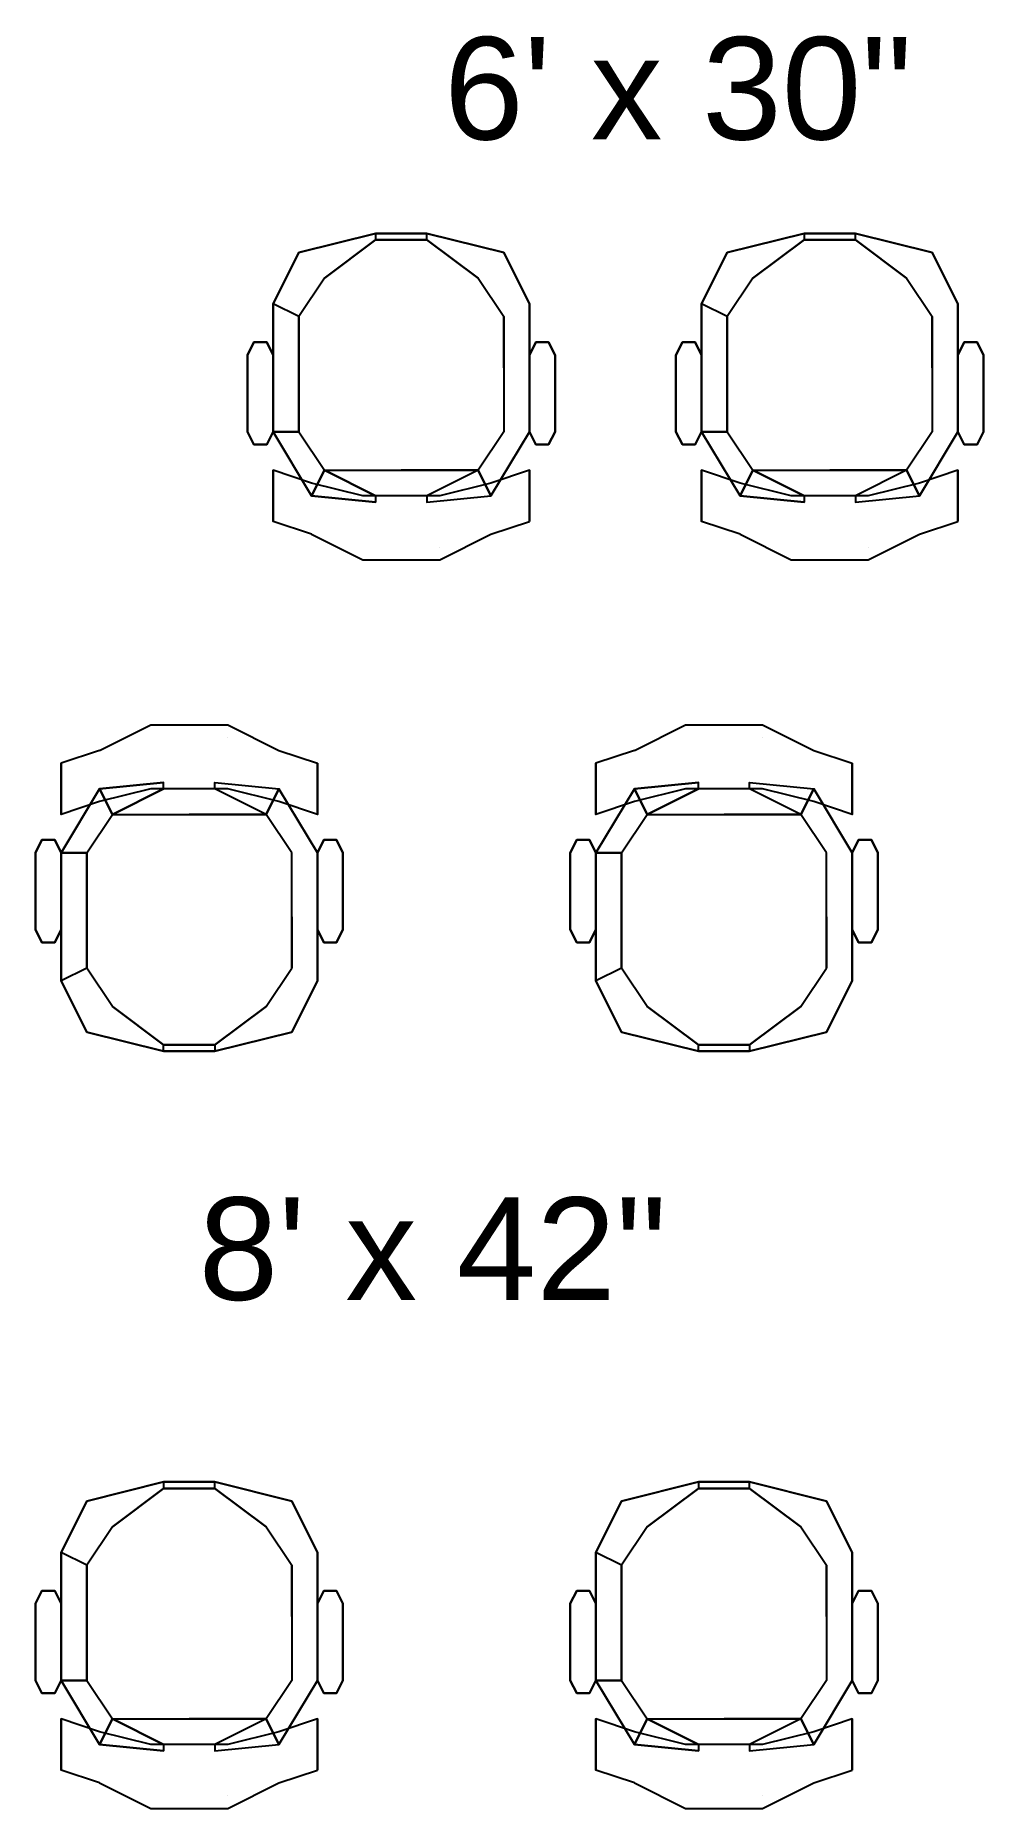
# Model space of a CAD drawing. Header units: inches. Extents: x -134 to 2876, y -310 to 946.
# Drawn here: x 1660.9 to 1734.8, y 729 to 867.5 of the extents above; entities that cross this region are included whole.
import ezdxf

# ---------------------------------------------------------------- set-up
doc = ezdxf.new("R2010")
doc.units = ezdxf.units.IN
doc.header["$LTSCALE"] = 96
doc.header["$MEASUREMENT"] = 0
doc.layers.add('A-Furn', color=43, linetype='Continuous')
doc.layers.add('A-FURN-3-UPH', color=6, linetype='Continuous')
doc.styles.add('OTJ_Title1', font='arialbd.ttf')

msp = doc.modelspace()

# ---------------------------------------------------------------- texts
at = {"layer": 'A-Furn', "char_height": 8, "attachment_point": 1, "style": 'OTJ_Title1'}
for s, insert in [('{\\fArial|b0|i0|c0|p34;6\' x 30"}', (1692.74, 867.36)), ('{\\fArial|b0|i0|c0|p34;8\' x 42"}', (1673.58, 776.75))]:
    msp.add_mtext_dynamic_manual_height_columns(s, width=59.929, gutter_width=1.88, heights=[0], dxfattribs=dict(at, insert=insert))

# ---------------------------------------------------------------- blocks, each defined once
blk = doc.blocks.new('dwtwy')
at = {"layer": 'A-FURN-3-UPH', "linetype": 'Continuous'}
for points, invisible_edges in [([(767.29, 250.61, 7), (761.29, 249.11, 6.75), (763.29, 247.11, 5.75), (767.29, 250.11, 6)], 6), ([(767.29, 250.61, 7), (767.29, 250.61, 7.75), (761.29, 249.11, 7.5), (761.29, 249.11, 6.75)], 1), ([(767.29, 250.11, 8.75), (763.29, 247.11, 8.5), (761.29, 249.11, 7.5), (767.29, 250.61, 7.75)], 10), ([(771.29, 250.61, 7), (771.29, 250.61, 7.75), (767.29, 250.61, 7.75), (767.29, 250.61, 7)], 5), ([(771.29, 250.61, 7.75), (767.29, 250.61, 7.75), (767.29, 250.11, 8.75), (771.29, 250.11, 8.75)], 10), ([(777.29, 249.11, 6.75), (777.29, 249.11, 7.5), (771.29, 250.61, 7.75), (771.29, 250.61, 7)], 5), ([(771.29, 250.61, 7.75), (777.29, 249.11, 7.5), (775.29, 247.11, 8.5), (771.29, 250.11, 8.75)], 10), ([(763.29, 247.11, 8.5), (767.29, 250.11, 8.75), (771.29, 250.11, 8.75), (775.29, 247.11, 8.5)], 8), ([(763.29, 247.11, 5.75), (767.29, 250.11, 6), (767.29, 248.11, 6), (763.29, 247.11, 5.75)], 7), ([(767.29, 250.11, 6), (767.29, 248.11, 6), (771.29, 248.11, 6), (771.29, 250.11, 6)], 7), ([(771.29, 250.11, 6), (775.29, 247.11, 5.75), (771.29, 248.11, 6), (771.29, 250.11, 6)], 6), ([(759.29, 245.11, 7), (761.29, 249.11, 6.75), (763.29, 247.11, 5.75), (761.29, 244.11, 5.5)], 14), ([(763.29, 247.11, 8.5), (761.29, 244.11, 9.25), (759.29, 245.11, 7.75), (761.29, 249.11, 7.5)], 10), ([(775.29, 247.11, 5.75), (777.29, 244.11, 5.5), (775.29, 240.11, 5), (771.29, 248.11, 6)], 14), ([(775.29, 247.11, 5.75), (777.29, 244.11, 5.5), (779.29, 245.11, 7), (777.29, 249.11, 6.75)], 8), ([(775.29, 247.11, 8.5), (777.29, 244.11, 9.25), (779.29, 245.11, 7.75), (777.29, 249.11, 7.5)], 10), ([(779.29, 245.11, 7.75), (779.29, 245.11, 7), (777.29, 249.11, 6.75), (777.29, 249.11, 7.5)], 5), ([(769.29, 244.11, 8.25), (769.29, 247.11, 8.5), (763.29, 247.11, 8.5), (761.29, 244.11, 9.25)], 11), ([(769.29, 244.11, 8.25), (769.29, 247.11, 8.5), (775.29, 247.11, 8.5), (777.29, 244.11, 9.25)], 11), ([(759.29, 240.11, 6.5), (761.29, 240.11, 5), (761.29, 244.11, 5.5), (759.29, 245.11, 7)], 7), ([(761.29, 244.11, 9.25), (761.29, 240.11, 8.75), (759.29, 240.11, 7.25), (759.29, 245.11, 7.75)], 10), ([(779.29, 245.11, 7), (779.29, 240.11, 6.5), (777.29, 240.11, 5), (777.29, 244.11, 5.5)], 2), ([(779.29, 240.11, 7.25), (779.29, 245.11, 7.75), (777.29, 244.11, 9.25), (777.29, 240.11, 8.75)], 10), ([(779.29, 245.11, 7.75), (779.29, 245.11, 7), (779.29, 240.11, 6.5), (779.29, 240.11, 7.25)], 5), ([(761.29, 240.11, 5), (763.29, 240.11, 5), (761.29, 244.11, 5.5), (761.29, 240.11, 5)], 7), ([(761.29, 240.11, 8.75), (761.29, 244.11, 9.25), (769.29, 244.11, 8.25), (769.29, 240.11, 7.75)], 14), ([(769.29, 240.11, 7.75), (769.29, 244.11, 8.25), (777.29, 244.11, 9.25), (777.29, 240.11, 8.75)], 11), ([(777.29, 244.11, 5.5), (775.29, 240.11, 5), (777.29, 240.11, 5), (777.29, 244.11, 5.5)], 3), ([(759.29, 241.11, 11.5), (758.79, 242.11, 11.5), (757.79, 242.11, 11.5), (757.29, 241.11, 11.5)], 8), ([(759.29, 241.11, 12.5), (758.79, 242.11, 12.5), (757.79, 242.11, 12.5), (757.29, 241.11, 12.5)], 8), ([(759.29, 235.11, 11.5), (757.29, 235.11, 11.5), (757.29, 241.11, 11.5), (759.29, 241.11, 11.5)], 5), ([(759.29, 235.11, 12.5), (757.29, 235.11, 12.5), (757.29, 241.11, 12.5), (759.29, 241.11, 12.5)], 5), ([(781.29, 241.11, 12.5), (780.79, 242.11, 12.5), (779.79, 242.11, 12.5), (779.29, 241.11, 12.5)], 8), ([(781.29, 241.11, 11.5), (780.79, 242.11, 11.5), (779.79, 242.11, 11.5), (779.29, 241.11, 11.5)], 8), ([(781.29, 235.11, 11.5), (779.29, 235.11, 11.5), (779.29, 241.11, 11.5), (781.29, 241.11, 11.5)], 5), ([(781.29, 235.11, 12.5), (779.29, 235.11, 12.5), (779.29, 241.11, 12.5), (781.29, 241.11, 12.5)], 5), ([(761.29, 240.11, 8.75), (761.29, 235.11, 7.75), (759.29, 235.11, 6.25), (759.29, 240.11, 7.25)], 10), ([(759.29, 235.11, 5.5), (759.29, 240.11, 6.5), (761.29, 240.11, 5), (761.29, 235.11, 4)], 14), ([(769.29, 235.11, 6.75), (769.29, 240.11, 7.75), (761.29, 240.11, 8.75), (761.29, 235.11, 7.75)], 11), ([(769.29, 235.11, 6.75), (769.29, 240.11, 7.75), (777.29, 240.11, 8.75), (777.29, 235.11, 7.75)], 11), ([(777.29, 240.11, 5), (775.29, 240.11, 5), (775.29, 235.11, 4), (777.29, 235.11, 4)], 7), ([(777.29, 235.11, 7.75), (777.29, 240.11, 8.75), (779.29, 240.11, 7.25), (779.29, 235.11, 6.25)], 10), ([(779.29, 240.11, 6.5), (777.29, 240.11, 5), (777.29, 235.11, 4), (779.29, 235.11, 5.5)], 1), ([(779.29, 240.11, 7.25), (779.29, 240.11, 6.5), (779.29, 235.11, 5.5), (779.29, 235.11, 6.25)], 5), ([(757.29, 235.11, 11.5), (757.79, 234.11, 11.5), (758.79, 234.11, 11.5), (759.29, 235.11, 11.5)], 8), ([(757.29, 235.11, 12.5), (757.79, 234.11, 12.5), (758.79, 234.11, 12.5), (759.29, 235.11, 12.5)], 8), ([(761.29, 235.11, 7.75), (763.29, 232.11, 7.25), (762.29, 230.11, 5.75), (759.29, 235.11, 6.25)], 8), ([(762.29, 230.11, 5), (763.29, 232.11, 3.5), (761.29, 235.11, 4), (759.29, 235.11, 5.5)], 7), ([(763.29, 232.11, 3.5), (761.29, 235.11, 4), (763.29, 235.11, 4), (763.29, 232.11, 3.5)], 7), ([(769.29, 232.11, 7.25), (769.29, 235.11, 6.75), (761.29, 235.11, 7.75), (763.29, 232.11, 7.25)], 3), ([(769.29, 232.11, 7.25), (769.29, 235.11, 6.75), (777.29, 235.11, 7.75), (775.29, 232.11, 7.25)], 3), ([(775.29, 232.11, 7.25), (776.29, 230.11, 5.75), (779.29, 235.11, 6.25), (777.29, 235.11, 7.75)], 4), ([(777.29, 235.11, 4), (775.29, 232.11, 3.5), (775.29, 235.11, 4), (777.29, 235.11, 4)], 6), ([(779.29, 235.11, 6.25), (779.29, 235.11, 5.5), (776.29, 230.11, 5), (776.29, 230.11, 5.75)], 1), ([(779.29, 235.11, 11.5), (779.79, 234.11, 11.5), (780.79, 234.11, 11.5), (781.29, 235.11, 11.5)], 8), ([(779.29, 235.11, 12.5), (779.79, 234.11, 12.5), (780.79, 234.11, 12.5), (781.29, 235.11, 12.5)], 8), ([(762.29, 231.11, 9.5), (759.29, 232.11, 9.5), (762.29, 231.11, 6.5), (762.29, 231.11, 9.5)], 5), ([(762.29, 231.11, 9.5), (759.29, 232.11, 9.5), (759.29, 231.11, 15.5), (762.29, 230.11, 15.5)], 13), ([(776.29, 230.11, 5), (775.29, 232.11, 3.5), (771.29, 230.11, 3), (771.29, 229.61, 4.5)], 2), ([(779.29, 232.11, 9.5), (776.29, 231.11, 9.5), (776.29, 231.11, 6.5), (779.29, 232.11, 9.5)], 3), ([(779.29, 231.11, 15.5), (776.29, 230.11, 15.5), (776.29, 231.11, 9.5), (779.29, 232.11, 9.5)], 7), ([(766.29, 230.11, 9.5), (762.29, 231.11, 9.5), (762.29, 231.11, 6.5), (766.29, 230.11, 4.5)], 11), ([(772.29, 230.11, 9.5), (766.29, 230.11, 9.5), (766.29, 230.11, 4.5), (772.29, 230.11, 4.5)], 11), ([(776.29, 231.11, 9.5), (772.29, 230.11, 9.5), (772.29, 230.11, 4.5), (776.29, 231.11, 6.5)], 11), ([(762.29, 228.11, 9.5), (759.29, 229.11, 9.5), (759.29, 228.11, 15.5), (762.29, 227.11, 15.5)], 13), ([(779.29, 228.11, 15.5), (776.29, 227.11, 15.5), (776.29, 228.11, 9.5), (779.29, 229.11, 9.5)], 7), ([(759.29, 228.11, 15.5), (762.29, 227.11, 15.5), (762.29, 227.11, 20.5), (759.29, 228.11, 15.5)], 3), ([(766.29, 226.11, 20.5), (766.29, 225.11, 23.5), (762.29, 227.11, 20.5), (766.29, 226.11, 20.5)], 5), ([(776.29, 227.11, 20.5), (772.29, 225.11, 23.5), (772.29, 226.11, 20.5), (776.29, 227.11, 20.5)], 6), ([(779.29, 228.11, 15.5), (776.29, 227.11, 15.5), (776.29, 227.11, 20.5), (779.29, 228.11, 15.5)], 3), ([(772.29, 226.11, 20.5), (772.29, 225.11, 23.5), (766.29, 225.11, 23.5), (766.29, 226.11, 20.5)], 13)]:
    blk.add_3dface(points, dxfattribs=dict(at, invisible_edges=invisible_edges))
for points in [[(767.29, 250.61, 7), (771.29, 250.61, 7), (771.29, 250.11, 6), (767.29, 250.11, 6)], [(761.29, 249.11, 7.5), (761.29, 249.11, 6.75), (759.29, 245.11, 7), (759.29, 245.11, 7.75)], [(759.29, 245.11, 7.75), (759.29, 240.11, 7.25), (759.29, 240.11, 6.5), (759.29, 245.11, 7)], [(757.79, 242.11, 12.5), (757.79, 242.11, 11.5), (757.29, 241.11, 11.5), (757.29, 241.11, 12.5)], [(757.29, 241.11, 12.5), (757.29, 241.11, 11.5), (757.29, 235.11, 11.5), (757.29, 235.11, 12.5)], [(757.79, 242.11, 12.5), (758.79, 242.11, 12.5), (758.79, 242.11, 11.5), (757.79, 242.11, 11.5)], [(758.79, 242.11, 11.5), (759.29, 241.11, 11.5), (759.29, 241.11, 12.5), (758.79, 242.11, 12.5)], [(759.29, 241.11, 12.5), (759.29, 241.11, 11.5), (759.29, 235.11, 11.5), (759.29, 235.11, 12.5)], [(779.79, 242.11, 12.5), (779.79, 242.11, 11.5), (779.29, 241.11, 11.5), (779.29, 241.11, 12.5)], [(779.29, 235.11, 12.5), (779.29, 235.11, 11.5), (779.29, 241.11, 11.5), (779.29, 241.11, 12.5)], [(779.79, 242.11, 12.5), (780.79, 242.11, 12.5), (780.79, 242.11, 11.5), (779.79, 242.11, 11.5)], [(780.79, 242.11, 11.5), (781.29, 241.11, 11.5), (781.29, 241.11, 12.5), (780.79, 242.11, 12.5)], [(781.29, 241.11, 12.5), (781.29, 241.11, 11.5), (781.29, 235.11, 11.5), (781.29, 235.11, 12.5)], [(759.29, 240.11, 7.25), (759.29, 235.11, 6.25), (759.29, 235.11, 5.5), (759.29, 240.11, 6.5)], [(757.29, 235.11, 12.5), (757.79, 234.11, 12.5), (757.79, 234.11, 11.5), (757.29, 235.11, 11.5)], [(758.79, 234.11, 11.5), (757.79, 234.11, 11.5), (757.79, 234.11, 12.5), (758.79, 234.11, 12.5)], [(758.79, 234.11, 11.5), (758.79, 234.11, 12.5), (759.29, 235.11, 12.5), (759.29, 235.11, 11.5)], [(759.29, 235.11, 6.25), (762.29, 230.11, 5.75), (762.29, 230.11, 5), (759.29, 235.11, 5.5)], [(779.29, 235.11, 5.5), (777.29, 235.11, 4), (775.29, 232.11, 3.5), (776.29, 230.11, 5)], [(779.29, 235.11, 12.5), (779.79, 234.11, 12.5), (779.79, 234.11, 11.5), (779.29, 235.11, 11.5)], [(780.79, 234.11, 11.5), (779.79, 234.11, 11.5), (779.79, 234.11, 12.5), (780.79, 234.11, 12.5)], [(780.79, 234.11, 11.5), (780.79, 234.11, 12.5), (781.29, 235.11, 12.5), (781.29, 235.11, 11.5)], [(759.29, 228.11, 15.5), (759.29, 231.11, 15.5), (759.29, 232.11, 9.5), (759.29, 229.11, 9.5)], [(763.29, 232.11, 7.25), (767.29, 230.11, 6.75), (767.29, 229.61, 5.25), (762.29, 230.11, 5.75)], [(763.29, 232.11, 7.25), (767.29, 230.11, 6.75), (771.29, 230.11, 6.75), (775.29, 232.11, 7.25)], [(771.29, 230.11, 6.75), (771.29, 229.61, 5.25), (776.29, 230.11, 5.75), (775.29, 232.11, 7.25)], [(779.29, 229.11, 9.5), (779.29, 232.11, 9.5), (779.29, 231.11, 15.5), (779.29, 228.11, 15.5)], [(771.29, 229.61, 5.25), (771.29, 229.61, 4.5), (776.29, 230.11, 5), (776.29, 230.11, 5.75)]]:
    blk.add_3dface(points, dxfattribs=at)

# ---------------------------------------------------------------- block references
at = {"layer": 'A-Furn', "xscale": -1}
for p in [(2458.69, 601.42, -8.88), (2492.13, 601.42, -8.88), (2442.14, 503.92, 0.8), (2483.88, 503.92, 0.8)]:
    msp.add_blockref('dwtwy', p, dxfattribs=at)
at = {"layer": 'A-Furn', "rotation": 179.9999999999999}
for p in [(2442.14, 1038.77, 0.8), (2483.88, 1038.77, 0.8)]:
    msp.add_blockref('dwtwy', p, dxfattribs=at)

msp.set_redraw_order([(e.dxf.handle, doc.entitydb.next_handle()) for e in msp.query("TEXT MTEXT ATTDEF DIMENSION ARC_DIMENSION")])  # texts and dimensions are drawn at this point

doc.saveas('drawing.dxf')
